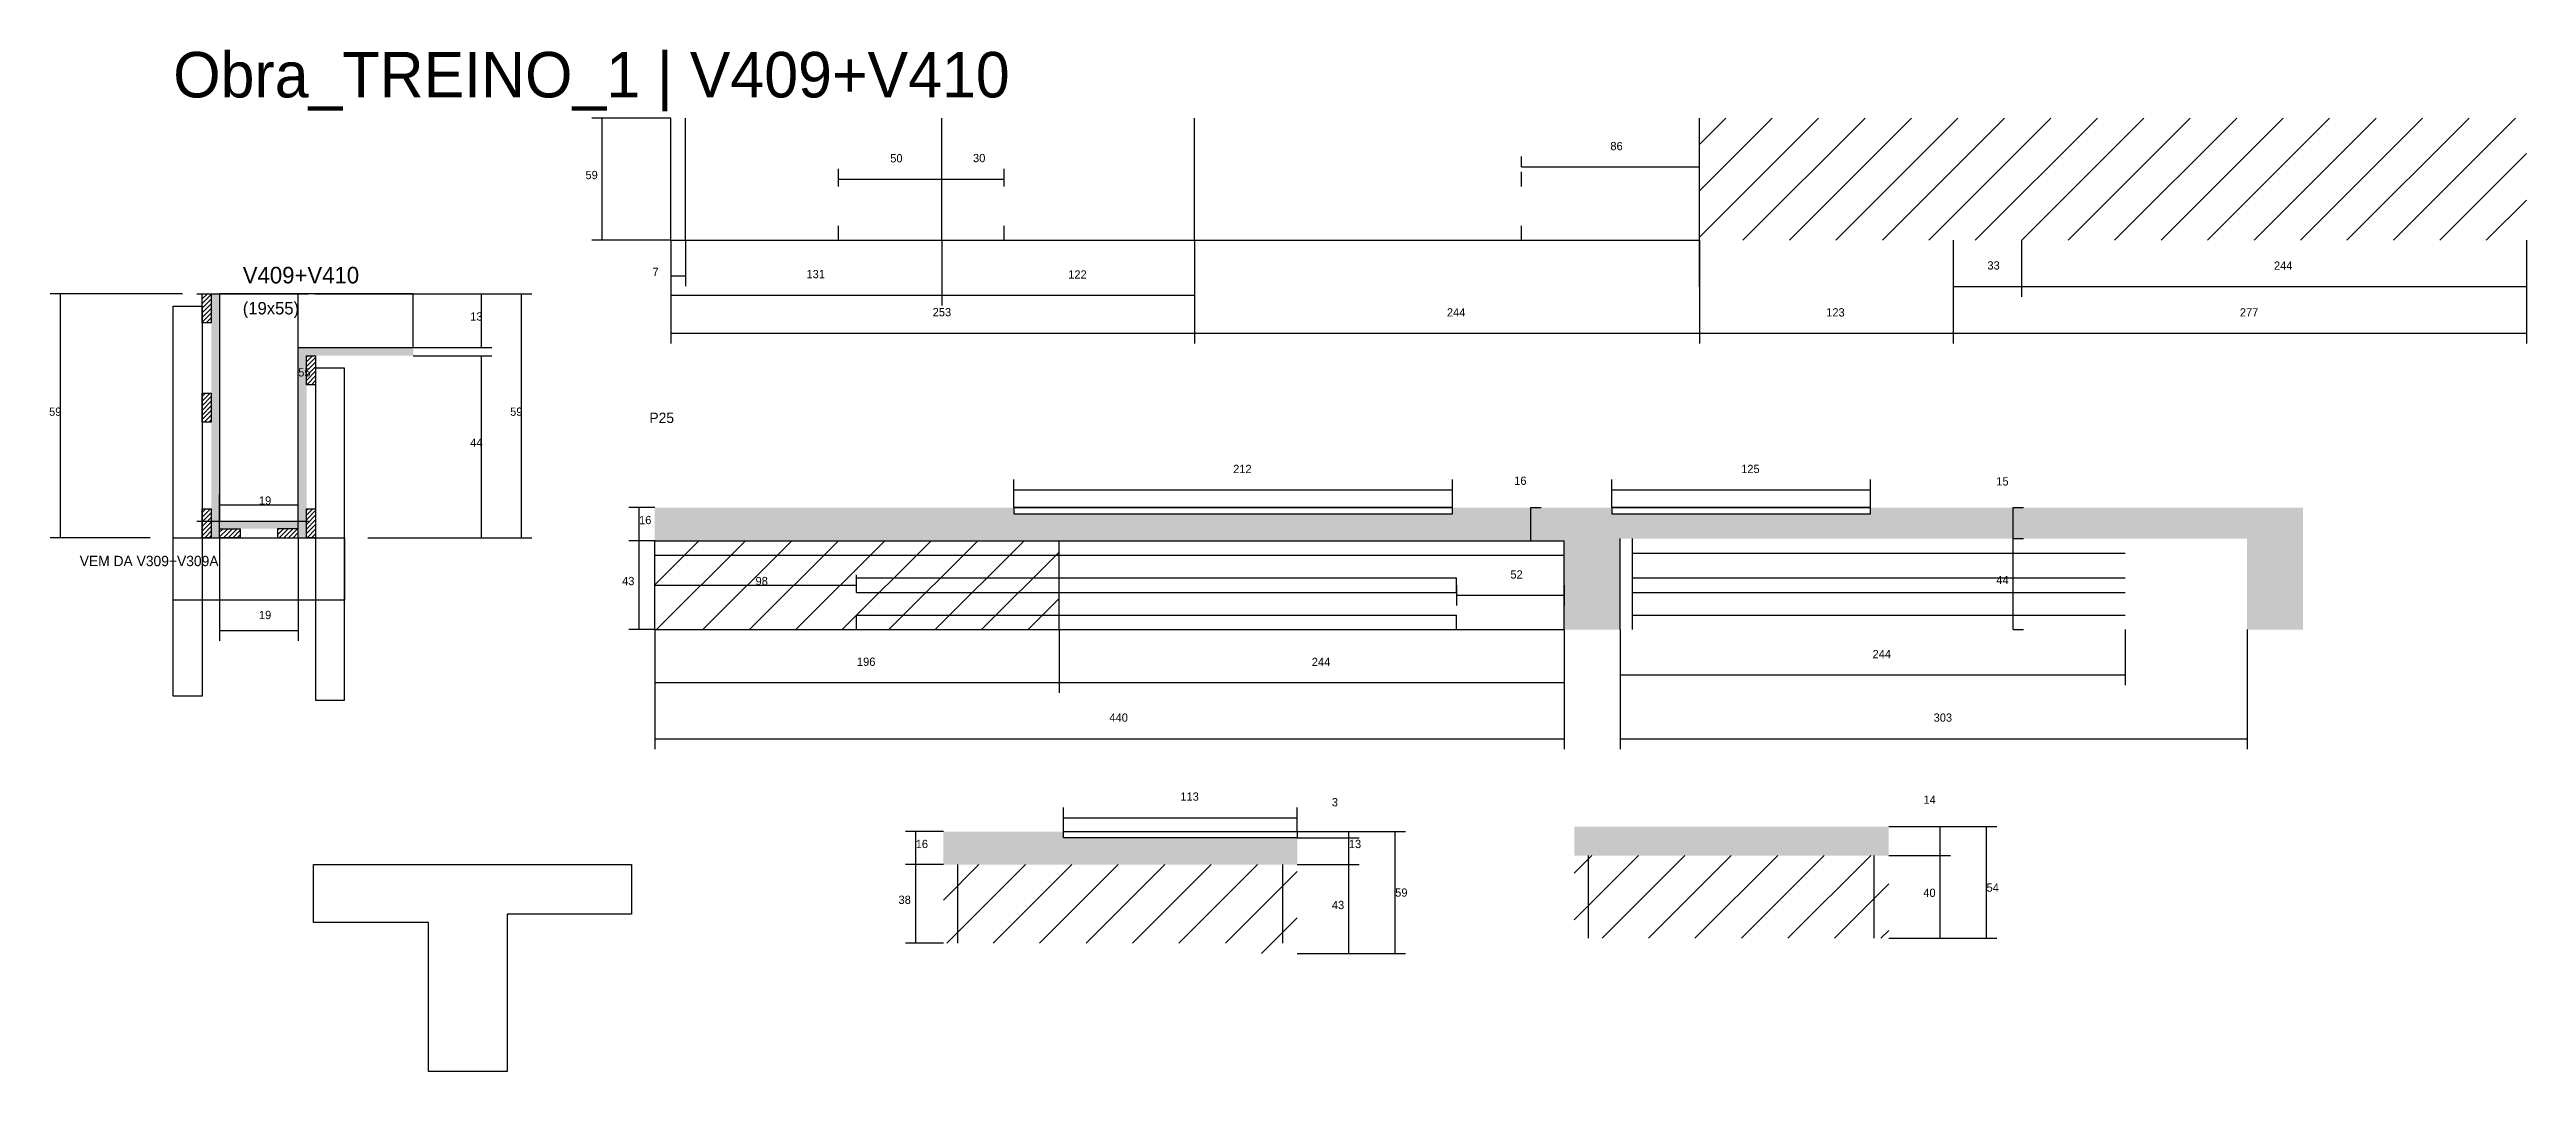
# Model space of a CAD drawing. Header units: metres. Extents: x -41 to 34800, y -36000 to 1848.
# Drawn here: x 26120 to 27317, y -4131 to -3637 of the extents above; entities that cross this region are included whole.
import ezdxf

# ---------------------------------------------------------------- set-up
doc = ezdxf.new("R2010")
doc.units = ezdxf.units.M
for name, color, linetype in [('CONCRETO', 251, 'Continuous'), ('COTA', 4, 'Continuous'), ('Cota Seção (2x)', 4, 'Continuous'), ('Hachura', 253, 'Continuous'), ('LABEL_ID', 3, 'Continuous'), ('Madeira', 126, 'Continuous'), ('NOMENCLATURA', 7, 'Continuous'), ('Painéis', 200, 'Continuous'), ('REAPROVEITAMENTO', 251, 'Continuous'), ('SARR_2.2x7', 40, 'Continuous'), ('SARR_3.5x7', 81, 'Continuous'), ('Texto Seção', 7, 'Continuous')]:
    doc.layers.add(name, color=color, linetype=linetype)

msp = doc.modelspace()

# ---------------------------------------------------------------- texts
at = {"layer": 'COTA'}
for s, p in [('86', (26874.5, -3685.5)), ('50', (26526.5, -3691.4)), ('7', (26411.6, -3746.3)), ('131', (26486, -3747.4)), ('122', (26612.5, -3747.6)), ('33', (27056.7, -3743.2)), ('244', (27195.2, -3743.3)), ('13', (26323.5, -3767.9)), ('123', (26978.8, -3765.9)), ('277', (27178.7, -3765.9)), ('59', (26120, -3813.9)), ('59', (26342.8, -3813.9)), ('44', (26323.5, -3828.9)), ('212', (26692.2, -3841.6)), ('125', (26937.7, -3841.6)), ('16', (26405.1, -3866.3)), ('43', (26396.9, -3895.8)), ('98', (26461.4, -3895.8)), ('19', (26221.4, -3912.2)), ('196', (26510.4, -3934.8)), ('113', (26666.7, -4000)), ('14', (27025.8, -4001.5)), ('3', (26739.9, -4002.7)), ('16', (26538.8, -4022.9)), ('13', (26748.1, -4022.9)), ('59', (26770.5, -4046.4)), ('40', (27025.7, -4046.5)), ('54', (27056.3, -4044)), ('38', (26530.5, -4049.9)), ('43', (26739.9, -4052.4))]:
    msp.add_text(s, height=4, dxfattribs=at).set_placement(p)
at = {"layer": 'Cota Seção (2x)'}
for s, p in [('59', (26379.2, -3699.5)), ('30', (26566.5, -3691.3)), ('253', (26547, -3765.8)), ('244', (26795.5, -3765.9)), ('55', (26240.4, -3794.9)), ('19', (26221.4, -3856.9)), ('16', (26828, -3847.3)), ('15', (27061, -3847.6)), ('52', (26826.2, -3892.6)), ('44', (27061, -3895.3)), ('244', (26730.2, -3934.9)), ('244', (27001.2, -3931.1)), ('440', (26632.4, -3961.8)), ('303', (27030.7, -3961.8))]:
    msp.add_text(s, height=4, dxfattribs=at).set_placement(p)
at = {"layer": 'LABEL_ID'}
msp.add_text('Obra_TREINO_1 | V409+V410', height=22, dxfattribs=at).set_placement((26180, -3660))
at = {"layer": 'NOMENCLATURA'}
msp.add_text('P25', height=5, dxfattribs=at).set_placement((26410.1, -3817.4))
at = {"layer": 'Texto Seção'}
for s, height, p in [('V409+V410', 8, (26213.6, -3749.9)), ('(19x55)', 6, (26213.6, -3764.9)), ('VEM DA V309+V309A', 5, (26134.8, -3886.6))]:
    msp.add_text(s, height=height, dxfattribs=at).set_placement(p)

# ---------------------------------------------------------------- hatches: boundary and pattern name
at = {"layer": 'COTA'}
h = msp.add_hatch(dxfattribs=at)
h.set_pattern_fill('AR-CONC', scale=0.03)
h.paths.add_polyline_path([(27209.2, -3865.3), (27209.2, -3865.3), (27209.2, -3865.3), (27209.2, -3858.3), (27209.2, -3858.3), (27000.2, -3858.3), (27000.2, -3858.3), (27000.2, -3861.3), (27000.2, -3861.3), (26875.2, -3861.3), (26875.2, -3861.3), (26875.2, -3858.3), (26875.2, -3858.3), (26798.2, -3858.3), (26798.2, -3858.3), (26798.2, -3861.3), (26798.2, -3861.3), (26586.2, -3861.3), (26586.2, -3861.3), (26586.2, -3858.3), (26586.2, -3858.3), (26412.7, -3858.3), (26412.7, -3858.3), (26412.7, -3874.3), (26412.7, -3874.3), (26800.2, -3874.3), (26800.2, -3874.3), (26852.2, -3874.3), (26852.2, -3874.3), (26852.2, -3917.3), (26852.2, -3917.3), (26879.2, -3917.3), (26879.2, -3917.3), (26879.2, -3873.3), (26879.2, -3873.3), (27182.2, -3873.3), (27182.2, -3873.3), (27182.2, -3917.3), (27182.2, -3917.3), (27209.2, -3917.3), (27209.2, -3917.3), (27209.2, -3865.3)])
h = msp.add_hatch(dxfattribs=at)
h.set_pattern_fill('AR-CONC', scale=0.03)
h.paths.add_polyline_path([(26830.1, -3905.1), (26850.9, -3889.7), (26850.9, -3889.7), (26830.1, -3905.1)])
h = msp.add_hatch(dxfattribs=at)
h.set_pattern_fill('AR-CONC', scale=0.03)
h.paths.add_polyline_path([(26723.2, -4017.9), (26610.2, -4017.9), (26610.2, -4017.9), (26610.2, -4014.9), (26610.2, -4014.9), (26552.2, -4014.9), (26552.2, -4014.9), (26552.2, -4030.9), (26552.2, -4030.9), (26723.2, -4030.9), (26723.2, -4030.9), (26723.2, -4017.9)])
h = msp.add_hatch(dxfattribs=at)
h.set_pattern_fill('AR-CONC', scale=0.03)
h.paths.add_polyline_path([(27009, -4012.5), (26857, -4012.5), (26857, -4012.5), (26857, -4026.5), (26857, -4026.5), (27009, -4026.5), (27009, -4026.5), (27009, -4012.5)])
at = {"layer": 'Hachura'}
h = msp.add_hatch(dxfattribs=at)
h.set_pattern_fill('ANSI31', scale=0.5)
h.paths.add_polyline_path([(26198.4, -3768.9), (26194, -3768.9), (26194, -3768.9), (26194, -3754.9), (26194, -3754.9), (26198.4, -3754.9), (26198.4, -3754.9), (26198.4, -3768.9)])
h = msp.add_hatch(color=8, dxfattribs=at)
h.dxf.hatch_style = 1
h.paths.add_polyline_path([(26198.4, -3754.9), (26202.4, -3754.9), (26202.4, -3754.9), (26202.4, -3872.9), (26202.4, -3872.9), (26198.4, -3872.9), (26198.4, -3872.9), (26198.4, -3754.9)])
h = msp.add_hatch(color=8, dxfattribs=at)
h.dxf.hatch_style = 1
h.paths.add_polyline_path([(26240.4, -3784.9), (26240.4, -3780.9), (26240.4, -3780.9), (26296, -3780.9), (26296, -3780.9), (26296, -3784.9), (26296, -3784.9), (26240.4, -3784.9)])
h = msp.add_hatch(color=8, dxfattribs=at)
h.dxf.hatch_style = 1
h.paths.add_polyline_path([(26240.4, -3784.9), (26244.4, -3784.9), (26244.4, -3784.9), (26244.4, -3872.9), (26244.4, -3872.9), (26240.4, -3872.9), (26240.4, -3872.9), (26240.4, -3784.9)])
h = msp.add_hatch(dxfattribs=at)
h.set_pattern_fill('ANSI31', scale=0.5)
h.paths.add_polyline_path([(26248.8, -3798.9), (26244.4, -3798.9), (26244.4, -3798.9), (26244.4, -3784.9), (26244.4, -3784.9), (26248.8, -3784.9), (26248.8, -3784.9), (26248.8, -3798.9)])
h = msp.add_hatch(dxfattribs=at)
h.set_pattern_fill('ANSI31', scale=0.5)
h.paths.add_polyline_path([(26198.4, -3817), (26194, -3817), (26194, -3817), (26194, -3803), (26194, -3803), (26198.4, -3803), (26198.4, -3803), (26198.4, -3817)])
h = msp.add_hatch(dxfattribs=at)
h.set_pattern_fill('ANSI31', scale=0.5)
h.paths.add_polyline_path([(26198.4, -3872.9), (26194, -3872.9), (26194, -3872.9), (26194, -3858.9), (26194, -3858.9), (26198.4, -3858.9), (26198.4, -3858.9), (26198.4, -3872.9)])
h = msp.add_hatch(color=8, dxfattribs=at)
h.dxf.hatch_style = 1
h.paths.add_polyline_path([(26202.4, -3868.5), (26202.4, -3864.9), (26202.4, -3864.9), (26240.4, -3864.9), (26240.4, -3864.9), (26240.4, -3868.5), (26240.4, -3868.5), (26202.4, -3868.5)])
h = msp.add_hatch(dxfattribs=at)
h.set_pattern_fill('ANSI31', scale=0.5)
h.paths.add_polyline_path([(26248.8, -3872.9), (26244.4, -3872.9), (26244.4, -3872.9), (26244.4, -3858.9), (26244.4, -3858.9), (26248.8, -3858.9), (26248.8, -3858.9), (26248.8, -3872.9)])
h = msp.add_hatch(dxfattribs=at)
h.set_pattern_fill('ANSI31', scale=0.5)
h.paths.add_polyline_path([(26202.4, -3872.9), (26202.4, -3868.5), (26202.4, -3868.5), (26212.4, -3868.5), (26212.4, -3868.5), (26212.4, -3872.9), (26212.4, -3872.9), (26202.4, -3872.9)])
h = msp.add_hatch(dxfattribs=at)
h.set_pattern_fill('ANSI31', scale=0.5)
h.paths.add_polyline_path([(26240.4, -3872.9), (26240.4, -3868.5), (26240.4, -3868.5), (26230.4, -3868.5), (26230.4, -3868.5), (26230.4, -3872.9), (26230.4, -3872.9), (26240.4, -3872.9)])
at = {"layer": 'REAPROVEITAMENTO'}
h = msp.add_hatch(dxfattribs=at)
h.set_pattern_fill('ANSI31', scale=5)
h.paths.add_polyline_path([(26917.5, -3670), (26917.5, -3729), (26917.5, -3729), (27317.2, -3729), (27317.2, -3729), (27317.2, -3670), (27317.2, -3670), (26917.5, -3670)])
h = msp.add_hatch(dxfattribs=at)
h.set_pattern_fill('ANSI31', scale=5)
h.paths.add_polyline_path([(26608.2, -3917.3), (26608.2, -3874.3), (26608.2, -3874.3), (26412.7, -3874.3), (26412.7, -3874.3), (26412.7, -3917.3), (26412.7, -3917.3), (26608.2, -3917.3)])
h = msp.add_hatch(dxfattribs=at)
h.set_pattern_fill('ANSI31', scale=5)
h.paths.add_polyline_path([(26552.2, -4068.9), (26704.2, -4068.9), (26704.2, -4068.9), (26704.2, -4073.9), (26704.2, -4073.9), (26723.2, -4073.9), (26723.2, -4073.9), (26723.2, -4030.9), (26723.2, -4030.9), (26552.2, -4030.9), (26552.2, -4030.9), (26552.2, -4068.9)])
h = msp.add_hatch(dxfattribs=at)
h.set_pattern_fill('ANSI31', scale=5)
h.paths.add_polyline_path([(27009, -4066.5), (27009, -4026.5), (27009, -4026.5), (26857, -4026.5), (26857, -4026.5), (26857, -4066.5), (26857, -4066.5), (27009, -4066.5)])

# ---------------------------------------------------------------- linework, layer by layer
at = {"layer": 'CONCRETO'}
for points in [[(26296, -3780.9), (26296, -3754.9), (26240.4, -3754.9), (26240.4, -3754.9), (26202.4, -3754.9), (26202.4, -3864.9), (26240.4, -3864.9), (26240.4, -3780.9)], [(26247.8, -4058.9), (26247.8, -4030.9), (26401.4, -4030.9), (26401.4, -4054.9), (26341.4, -4054.9), (26341.4, -4130.9), (26303.4, -4130.9), (26303.4, -4058.9)]]:
    msp.add_lwpolyline(points, close=True, dxfattribs=at)
at = {"layer": 'COTA'}
for p, q in [((26501.5, -3699.5), (26501.5, -3694.5)), ((26551.5, -3699.5), (26551.5, -3694.5)), ((26831.5, -3693.6), (26831.5, -3688.6)), ((26831.5, -3693.6), (26917.5, -3693.6)), ((26917.5, -3693.6), (26917.5, -3688.6)), ((26501.5, -3699.5), (26551.5, -3699.5)), ((26420.5, -3729), (26420.5, -3760.6)), ((26420.5, -3729), (26420.5, -3751.3)), ((26427.5, -3729), (26427.5, -3751.3)), ((26551.5, -3729), (26551.5, -3760.6)), ((26551.5, -3729), (26551.5, -3760.6)), ((26673.5, -3729), (26673.5, -3760.6)), ((27040.2, -3729), (27040.2, -3779)), ((27040.2, -3729), (27040.2, -3756.4)), ((27040.2, -3729), (27040.2, -3779)), ((27073.2, -3729), (27073.2, -3756.4)), ((27073.2, -3729), (27073.2, -3756.4)), ((27317.2, -3729), (27317.2, -3779)), ((27317.2, -3729), (27317.2, -3756.4)), ((26420.5, -3746.3), (26427.5, -3746.3)), ((26184.4, -3754.9), (26120.5, -3754.9)), ((26125.5, -3872.9), (26125.5, -3754.9)), ((26248.4, -3754.9), (26353.3, -3754.9)), ((26296, -3754.9), (26334, -3754.9)), ((26329, -3780.9), (26329, -3754.9)), ((26348.3, -3872.9), (26348.3, -3754.9)), ((26420.5, -3755.6), (26551.5, -3755.6)), ((26551.5, -3755.6), (26673.5, -3755.6)), ((26917.5, -3751.5), (26917.5, -3779)), ((27040.2, -3751.4), (27073.2, -3751.4)), ((27073.2, -3751.4), (27317.2, -3751.4)), ((26296, -3780.9), (26334, -3780.9)), ((26917.5, -3774), (27040.2, -3774)), ((27040.2, -3774), (27317.2, -3774)), ((26296, -3784.9), (26334, -3784.9)), ((26329, -3872.9), (26329, -3784.9)), ((26586.2, -3858.3), (26586.2, -3844.7)), ((26586.2, -3849.7), (26798.2, -3849.7)), ((26798.2, -3858.3), (26798.2, -3844.7)), ((26875.2, -3858.3), (26875.2, -3844.7)), ((26875.2, -3849.7), (27000.2, -3849.7)), ((27000.2, -3858.3), (27000.2, -3844.7)), ((26412.7, -3858.3), (26400.1, -3858.3)), ((26405.1, -3874.3), (26405.1, -3858.3)), ((26168.8, -3872.9), (26120.5, -3872.9)), ((26202.4, -3872.9), (26202.4, -3922.7)), ((26240.4, -3872.9), (26240.4, -3922.7)), ((26274, -3872.9), (26353.3, -3872.9)), ((26274, -3872.9), (26334, -3872.9)), ((26412.7, -3874.3), (26400.1, -3874.3)), ((26412.7, -3874.3), (26400.1, -3874.3)), ((26405.1, -3917.3), (26405.1, -3874.3)), ((26412.7, -3896.9), (26412.7, -3890.8)), ((26412.7, -3895.8), (26510.2, -3895.8)), ((26510.2, -3896.9), (26510.2, -3890.8)), ((26202.4, -3917.7), (26240.4, -3917.7)), ((26412.7, -3917.3), (26400.1, -3917.3)), ((26412.7, -3917.3), (26412.7, -3947.9)), ((26608.2, -3917.3), (26608.2, -3947.9)), ((26412.7, -3942.9), (26608.2, -3942.9)), ((26610.2, -4014.9), (26610.2, -4003.2)), ((26610.2, -4008.2), (26723.2, -4008.2)), ((26723.2, -4014.9), (26723.2, -4003.2)), ((26552.2, -4014.9), (26533.8, -4014.9)), ((26538.8, -4030.9), (26538.8, -4014.9)), ((26723.2, -4014.9), (26775.5, -4014.9)), ((26723.2, -4014.9), (26753.1, -4014.9)), ((26723.2, -4017.9), (26753.1, -4017.9)), ((26723.2, -4017.9), (26753.1, -4017.9)), ((26748.1, -4017.9), (26748.1, -4014.9)), ((26748.1, -4030.9), (26748.1, -4017.9)), ((26770.5, -4073.9), (26770.5, -4014.9)), ((27009, -4012.5), (27061.3, -4012.5)), ((27009, -4012.5), (27038.8, -4012.5)), ((27033.8, -4026.5), (27033.8, -4012.5)), ((27056.3, -4066.5), (27056.3, -4012.5)), ((26552.2, -4030.9), (26533.8, -4030.9)), ((26552.2, -4030.9), (26533.8, -4030.9)), ((26538.8, -4068.9), (26538.8, -4030.9)), ((26723.2, -4030.9), (26753.1, -4030.9)), ((26723.2, -4030.9), (26753.1, -4030.9)), ((26748.1, -4073.9), (26748.1, -4030.9)), ((27009, -4026.5), (27038.8, -4026.5)), ((27009, -4026.5), (27038.8, -4026.5)), ((27033.8, -4066.5), (27033.8, -4026.5)), ((26552.2, -4068.9), (26533.8, -4068.9)), ((27009, -4066.5), (27038.8, -4066.5)), ((27009, -4066.5), (27061.3, -4066.5)), ((26723.2, -4073.9), (26753.1, -4073.9)), ((26723.2, -4073.9), (26775.5, -4073.9))]:
    msp.add_line(p, q, dxfattribs=at)
at = {"layer": 'Cota Seção (2x)'}
for p, q in [((26420.5, -3670), (26382.3, -3670)), ((26387.3, -3729), (26387.3, -3670)), ((26551.5, -3699.5), (26551.5, -3694.5)), ((26581.5, -3699.5), (26581.5, -3694.5)), ((26551.5, -3699.5), (26581.5, -3699.5)), ((26420.5, -3729), (26382.3, -3729)), ((26420.5, -3729), (26420.5, -3779)), ((26673.5, -3729), (26673.5, -3779)), ((26673.5, -3729), (26673.5, -3779)), ((26917.5, -3729), (26917.5, -3779)), ((26191.4, -3754.9), (26245.4, -3754.9)), ((26240.4, -3864.9), (26240.4, -3754.9)), ((26420.5, -3774), (26673.5, -3774)), ((26673.5, -3774), (26917.5, -3774)), ((26202.4, -3872.9), (26202.4, -3851.9)), ((26240.4, -3872.9), (26240.4, -3851.9)), ((26191.4, -3864.9), (26245.4, -3864.9)), ((26202.4, -3856.9), (26240.4, -3856.9)), ((26836.1, -3874.3), (26836.1, -3858.3)), ((26836.1, -3858.3), (26841.1, -3858.3)), ((27069.1, -3873.3), (27069.1, -3858.3)), ((27069.1, -3858.3), (27074.1, -3858.3)), ((26836.1, -3874.3), (26841.1, -3874.3)), ((27069.1, -3873.3), (27074.1, -3873.3)), ((27069.1, -3917.3), (27069.1, -3873.3)), ((27069.1, -3873.3), (27074.1, -3873.3)), ((26800.2, -3895.8), (26800.2, -3905.7)), ((26800.2, -3900.7), (26852.2, -3900.7)), ((26852.2, -3895.8), (26852.2, -3905.7)), ((26412.7, -3917.3), (26412.7, -3975)), ((26608.2, -3917.3), (26608.2, -3947.9)), ((26852.2, -3917.3), (26852.2, -3947.9)), ((26852.2, -3917.3), (26852.2, -3975)), ((26879.2, -3917.3), (26879.2, -3944.2)), ((26879.2, -3917.3), (26879.2, -3975)), ((27069.1, -3917.3), (27074.1, -3917.3)), ((27123.2, -3917.3), (27123.2, -3944.2)), ((27182.2, -3917.3), (27182.2, -3975)), ((26608.2, -3942.9), (26852.2, -3942.9)), ((26879.2, -3939.2), (27123.2, -3939.2)), ((26412.7, -3970), (26852.2, -3970)), ((26879.2, -3970), (27182.2, -3970))]:
    msp.add_line(p, q, dxfattribs=at)
at = {"layer": 'Madeira'}
for points in [[(26198.4, -3768.9), (26194, -3768.9), (26194, -3754.9), (26198.4, -3754.9)], [(26248.8, -3798.9), (26244.4, -3798.9), (26244.4, -3784.9), (26248.8, -3784.9)], [(26198.4, -3817), (26194, -3817), (26194, -3803), (26198.4, -3803)], [(26198.4, -3872.9), (26194, -3872.9), (26194, -3858.9), (26198.4, -3858.9)], [(26248.8, -3872.9), (26244.4, -3872.9), (26244.4, -3858.9), (26248.8, -3858.9)], [(26202.4, -3872.9), (26202.4, -3868.5), (26212.4, -3868.5), (26212.4, -3872.9)], [(26240.4, -3872.9), (26240.4, -3868.5), (26230.4, -3868.5), (26230.4, -3872.9)]]:
    msp.add_lwpolyline(points, close=True, dxfattribs=at)
at = {"layer": 'Painéis'}
for p, q in [((26420.5, -3729), (26420.5, -3670)), ((26551.5, -3729), (26551.5, -3670)), ((26673.5, -3729), (26673.5, -3670)), ((26917.5, -3751.5), (26917.5, -3670)), ((26420.5, -3729), (26917.5, -3729)), ((26240.4, -3780.9), (26296, -3780.9)), ((26202.4, -3864.9), (26240.4, -3864.9)), ((26586.2, -3858.3), (26798.2, -3858.3)), ((26586.2, -3861.3), (26798.2, -3861.3)), ((26875.2, -3858.3), (27000.2, -3858.3)), ((26875.2, -3861.3), (27000.2, -3861.3)), ((26412.7, -3874.3), (26800.2, -3874.3)), ((26412.7, -3917.3), (26412.7, -3874.3)), ((26608.2, -3917.3), (26608.2, -3874.3)), ((26800.2, -3874.3), (26852.2, -3874.3)), ((26852.2, -3917.3), (26852.2, -3874.3)), ((26879.2, -3917.3), (26879.2, -3873.3)), ((26412.7, -3917.3), (26852.2, -3917.3))]:
    msp.add_line(p, q, dxfattribs=at)
for points in [[(26798.2, -3858.3), (26586.2, -3858.3), (26586.2, -3861.3), (26798.2, -3861.3)], [(27000.2, -3858.3), (26875.2, -3858.3), (26875.2, -3861.3), (27000.2, -3861.3)], [(26610.2, -4014.9), (26723.2, -4014.9), (26723.2, -4017.9), (26610.2, -4017.9)]]:
    msp.add_lwpolyline(points, close=True, dxfattribs=at)
at = {"layer": 'SARR_2.2x7'}
for p, q in [((26427.5, -3729), (26427.5, -3670)), ((26501.5, -3703), (26501.5, -3696)), ((26581.5, -3703), (26581.5, -3696)), ((26831.5, -3703), (26831.5, -3696)), ((26917.5, -3703), (26917.5, -3696)), ((26501.5, -3729), (26501.5, -3722)), ((26581.5, -3729), (26581.5, -3722)), ((26831.5, -3729), (26831.5, -3722)), ((26917.5, -3729), (26917.5, -3722)), ((26885.2, -3917.3), (26885.2, -3873.3)), ((26412.7, -3881.3), (26608.2, -3881.3)), ((26608.2, -3881.3), (26800.2, -3881.3)), ((26800.2, -3881.3), (26852.2, -3881.3)), ((26885.2, -3880.3), (27123.2, -3880.3)), ((26510.2, -3899.3), (26510.2, -3892.3)), ((26510.2, -3892.3), (26608.2, -3892.3)), ((26510.2, -3899.3), (26608.2, -3899.3)), ((26608.2, -3892.3), (26800.2, -3892.3)), ((26608.2, -3899.3), (26800.2, -3899.3)), ((26800.2, -3899.3), (26800.2, -3892.3)), ((26885.2, -3892.3), (27123.2, -3892.3)), ((26885.2, -3899.3), (27123.2, -3899.3)), ((26510.2, -3917.3), (26510.2, -3910.3)), ((26510.2, -3910.3), (26608.2, -3910.3)), ((26608.2, -3910.3), (26800.2, -3910.3)), ((26800.2, -3917.3), (26800.2, -3910.3)), ((26885.2, -3910.3), (27123.2, -3910.3)), ((26559.2, -4068.9), (26559.2, -4030.9)), ((26716.2, -4068.9), (26716.2, -4030.9)), ((26864, -4066.5), (26864, -4026.5)), ((27002, -4066.5), (27002, -4026.5))]:
    msp.add_line(p, q, dxfattribs=at)
at = {"layer": 'SARR_3.5x7'}
for points in [[(26180, -3760.9), (26194, -3760.9), (26194, -3949.4), (26180, -3949.4)], [(26262.8, -3790.9), (26248.8, -3790.9), (26248.8, -3951.4), (26262.8, -3951.4)], [(26180, -3872.9), (26262.8, -3872.9), (26262.8, -3903), (26180, -3903)]]:
    msp.add_lwpolyline(points, close=True, dxfattribs=at)

msp.set_redraw_order([(e.dxf.handle, doc.entitydb.next_handle()) for e in msp.query("TEXT MTEXT ATTDEF DIMENSION ARC_DIMENSION")])  # texts and dimensions are drawn at this point

doc.saveas('drawing.dxf')
